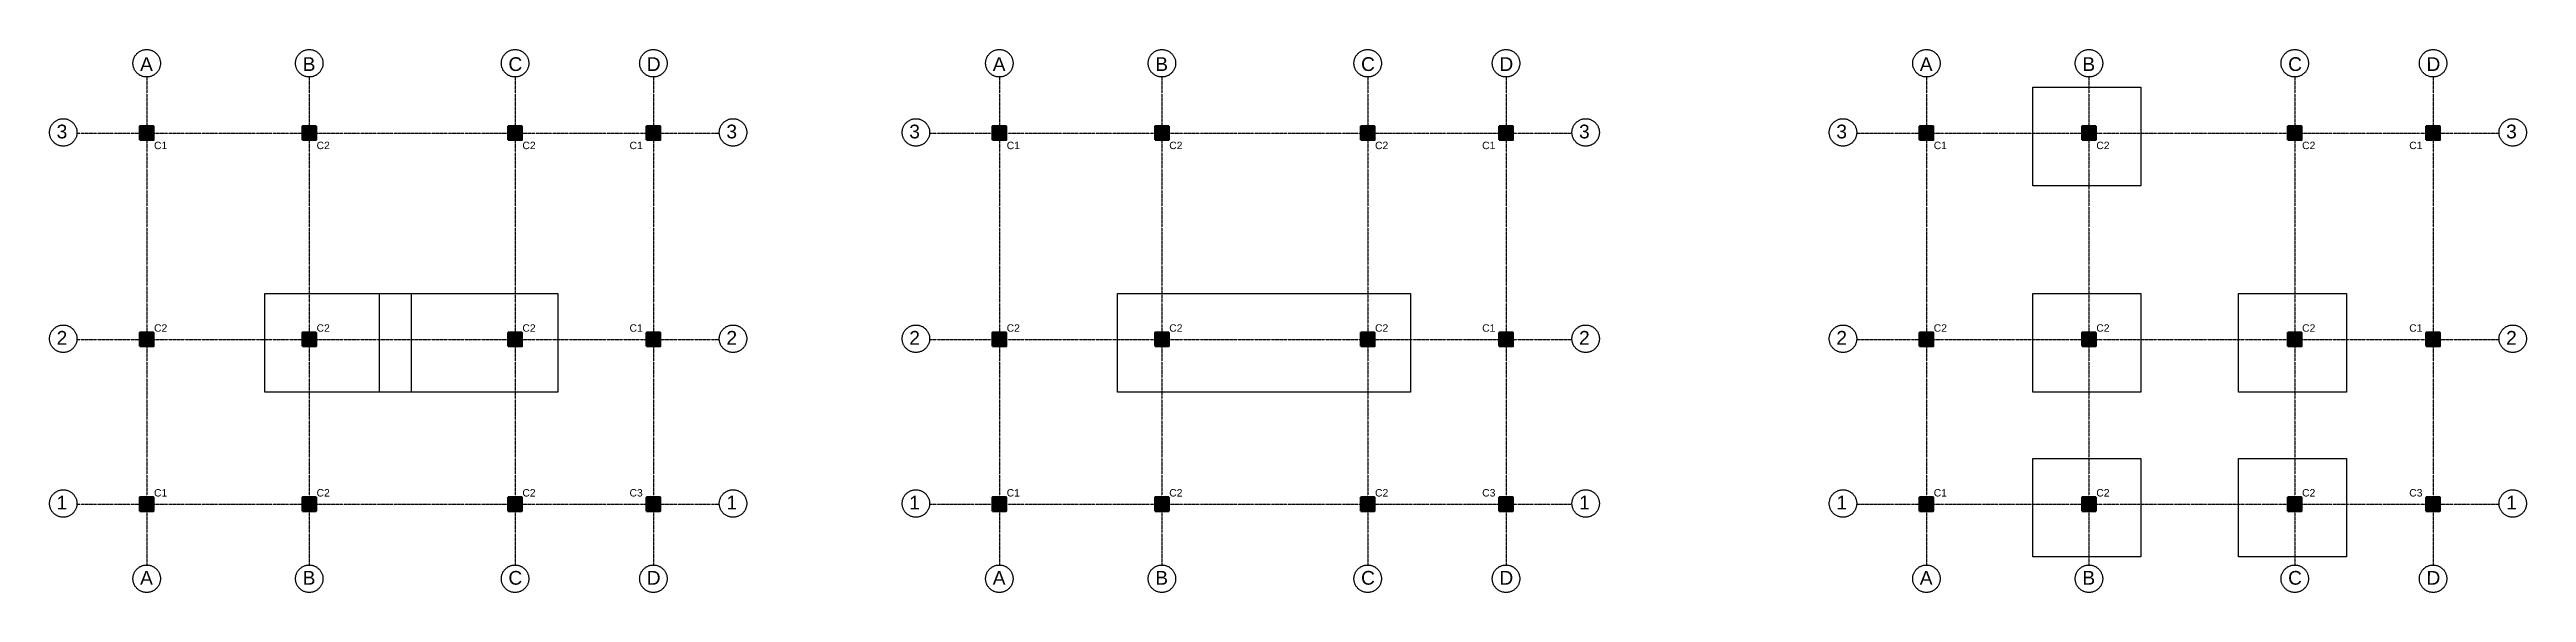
# Model space of a CAD drawing. Header units: inches. Extents: x 115570 to 265311, y 61168 to 314550.
# Drawn here: x 196708 to 198875, y 85939 to 86414 of the extents above; entities that cross this region are included whole.
import ezdxf

# ---------------------------------------------------------------- set-up
doc = ezdxf.new("R2010")
doc.units = ezdxf.units.IN
doc.header["$MEASUREMENT"] = 0
doc.linetypes.add('ACAD_ISO08W100', pattern=[36, 24, -3, 6, -3])
doc.layers.get('0').update_dxf_attribs({"lineweight": 25})
doc.layers.add('0 Footing (F1)', color=7, linetype='Continuous')
doc.layers.add('0 wall', color=7, linetype='Continuous', lineweight=40)
doc.layers.add('0_center line', color=4, linetype='ACAD_ISO08W100', transparency=0.5)
doc.styles.get("Standard").update_dxf_attribs({"font": 'arial.ttf'})

msp = doc.modelspace()

# ---------------------------------------------------------------- texts
at = {"layer": '0 Footing (F1)', "color": 0, "ltscale": 10, "transparency": 33554613}
for s, p in [('C1', (196799.65, 86327.16)), ('C2', (196941.83, 86327.16)), ('C2', (197121.83, 86327.16)), ('C1', (197215.54, 86327.16)), ('C1', (197545.43, 86327.16)), ('C2', (197687.62, 86327.16)), ('C2', (197867.62, 86327.16)), ('C1', (197961.33, 86327.16)), ('C1', (198356.32, 86327.16)), ('C2', (198498.51, 86327.16)), ('C2', (198678.51, 86327.16)), ('C1', (198772.22, 86327.16)), ('C2', (196799.65, 86167.5)), ('C2', (196941.83, 86167.5)), ('C2', (197121.83, 86167.5)), ('C1', (197215.54, 86167.5)), ('C2', (197545.43, 86167.5)), ('C2', (197687.62, 86167.5)), ('C2', (197867.62, 86167.5)), ('C1', (197961.33, 86167.5)), ('C2', (198356.32, 86167.5)), ('C2', (198498.51, 86167.5)), ('C2', (198678.51, 86167.5)), ('C1', (198772.22, 86167.5)), ('C1', (196799.65, 86023.39)), ('C2', (196941.83, 86023.39)), ('C2', (197121.83, 86023.39)), ('C3', (197215.54, 86023.39)), ('C1', (197545.43, 86023.39)), ('C2', (197687.62, 86023.39)), ('C2', (197867.62, 86023.39)), ('C3', (197961.33, 86023.39)), ('C1', (198356.32, 86023.39)), ('C2', (198498.51, 86023.39)), ('C2', (198678.51, 86023.39)), ('C3', (198772.22, 86023.39))]:
    msp.add_text(s, height=6.48, rotation=359.92866, dxfattribs=at).set_placement(p)
at = {"layer": '0_center line', "ltscale": 100, "transparency": 33554687}
for s, rotation, p in [('A', 0.07134, (196787.45, 86395.49)), ('B', 0.07134, (196929.64, 86395.49)), ('C', 0.07134, (197109.64, 86395.49)), ('D', 0.07134, (197230.64, 86395.49)), ('A', 0.07134, (197533.24, 86395.49)), ('B', 0.07134, (197675.42, 86395.49)), ('C', 0.07134, (197855.42, 86395.49)), ('D', 0.07134, (197976.42, 86395.49)), ('A', 0.07134, (198344.12, 86395.49)), ('B', 0.07134, (198486.31, 86395.49)), ('C', 0.07134, (198666.31, 86395.49)), ('D', 0.07134, (198787.31, 86395.49)), ('3', 359.92866, (196714.45, 86336.57)), ('3', 359.92866, (197300.29, 86336.57)), ('3', 359.92866, (197460.24, 86336.57)), ('3', 359.92866, (198046.07, 86336.57)), ('3', 359.92866, (198271.13, 86336.57)), ('3', 359.92866, (198856.96, 86336.57)), ('2', 359.92866, (196714.45, 86156.15)), ('2', 359.92866, (197300.29, 86156.15)), ('2', 359.92866, (197460.24, 86156.15)), ('2', 359.92866, (198046.07, 86156.15)), ('2', 359.92866, (198271.13, 86156.15)), ('2', 359.92866, (198856.96, 86156.15)), ('1', 359.92866, (196714.45, 86012.04)), ('1', 359.92866, (197300.29, 86012.04)), ('1', 359.92866, (197460.24, 86012.04)), ('1', 359.92866, (198046.07, 86012.04)), ('1', 359.92866, (198271.13, 86012.04)), ('1', 359.92866, (198856.96, 86012.04)), ('A', 359.92866, (196787.44, 85946.28)), ('B', 359.92866, (196929.62, 85946.28)), ('C', 359.92866, (197109.62, 85946.28)), ('D', 359.92866, (197230.62, 85946.28)), ('A', 359.92866, (197533.22, 85946.28)), ('B', 359.92866, (197675.41, 85946.28)), ('C', 359.92866, (197855.41, 85946.28)), ('D', 359.92866, (197976.41, 85946.28)), ('A', 359.92866, (198344.11, 85946.28)), ('B', 359.92866, (198486.29, 85946.28)), ('C', 359.92866, (198666.29, 85946.28)), ('D', 359.92866, (198787.29, 85946.28))]:
    msp.add_text(s, height=12, rotation=rotation, dxfattribs=at).set_placement(p)

# ---------------------------------------------------------------- hatches: boundary and pattern name
at = {"transparency": 33554587}
h = msp.add_hatch(color=256, dxfattribs=at)
h.dxf.hatch_style = 1
h.paths.add_polyline_path([(196799.23, 86347.21), (196799.23, 86335.21), (196787.23, 86335.21), (196787.23, 86347.21)])
h = msp.add_hatch(color=256, dxfattribs=at)
h.dxf.hatch_style = 1
h.paths.add_polyline_path([(196941.42, 86347.21), (196941.42, 86335.21), (196929.42, 86335.21), (196929.42, 86347.21)])
h = msp.add_hatch(color=256, dxfattribs=at)
h.dxf.hatch_style = 1
h.paths.add_polyline_path([(197121.42, 86347.21), (197121.42, 86335.21), (197109.42, 86335.21), (197109.42, 86347.21)])
h = msp.add_hatch(color=256, dxfattribs=at)
h.dxf.hatch_style = 1
h.paths.add_polyline_path([(197242.42, 86347.21), (197242.42, 86335.21), (197230.42, 86335.21), (197230.42, 86347.21)])
h = msp.add_hatch(color=256, dxfattribs=at)
h.dxf.hatch_style = 1
h.paths.add_polyline_path([(197545.02, 86347.21), (197545.02, 86335.21), (197533.02, 86335.21), (197533.02, 86347.21)])
h = msp.add_hatch(color=256, dxfattribs=at)
h.dxf.hatch_style = 1
h.paths.add_polyline_path([(197687.21, 86347.21), (197687.21, 86335.21), (197675.21, 86335.21), (197675.21, 86347.21)])
h = msp.add_hatch(color=256, dxfattribs=at)
h.dxf.hatch_style = 1
h.paths.add_polyline_path([(197867.21, 86347.21), (197867.21, 86335.21), (197855.21, 86335.21), (197855.21, 86347.21)])
h = msp.add_hatch(color=256, dxfattribs=at)
h.dxf.hatch_style = 1
h.paths.add_polyline_path([(197988.21, 86347.21), (197988.21, 86335.21), (197976.21, 86335.21), (197976.21, 86347.21)])
h = msp.add_hatch(color=256, dxfattribs=at)
h.dxf.hatch_style = 1
h.paths.add_polyline_path([(198355.91, 86347.21), (198355.91, 86335.21), (198343.91, 86335.21), (198343.91, 86347.21)])
h = msp.add_hatch(color=256, dxfattribs=at)
h.dxf.hatch_style = 1
h.paths.add_polyline_path([(198498.09, 86347.21), (198498.09, 86335.21), (198486.09, 86335.21), (198486.09, 86347.21)])
h = msp.add_hatch(color=256, dxfattribs=at)
h.dxf.hatch_style = 1
h.paths.add_polyline_path([(198678.09, 86347.21), (198678.09, 86335.21), (198666.09, 86335.21), (198666.09, 86347.21)])
h = msp.add_hatch(color=256, dxfattribs=at)
h.dxf.hatch_style = 1
h.paths.add_polyline_path([(198799.09, 86347.21), (198799.09, 86335.21), (198787.09, 86335.21), (198787.09, 86347.21)])
h = msp.add_hatch(color=256, dxfattribs=at)
h.dxf.hatch_style = 1
h.paths.add_polyline_path([(196799.23, 86166.78), (196799.23, 86154.78), (196787.23, 86154.78), (196787.23, 86166.78)])
h = msp.add_hatch(color=256, dxfattribs=at)
h.dxf.hatch_style = 1
h.paths.add_polyline_path([(196941.42, 86166.78), (196941.42, 86154.78), (196929.42, 86154.78), (196929.42, 86166.78)])
h = msp.add_hatch(color=256, dxfattribs=at)
h.dxf.hatch_style = 1
h.paths.add_polyline_path([(197121.42, 86166.78), (197121.42, 86154.78), (197109.42, 86154.78), (197109.42, 86166.78)])
h = msp.add_hatch(color=256, dxfattribs=at)
h.dxf.hatch_style = 1
h.paths.add_polyline_path([(197242.42, 86166.78), (197242.42, 86154.78), (197230.42, 86154.78), (197230.42, 86166.78)])
h = msp.add_hatch(color=256, dxfattribs=at)
h.dxf.hatch_style = 1
h.paths.add_polyline_path([(197545.02, 86166.78), (197545.02, 86154.78), (197533.02, 86154.78), (197533.02, 86166.78)])
h = msp.add_hatch(color=256, dxfattribs=at)
h.dxf.hatch_style = 1
h.paths.add_polyline_path([(197687.21, 86166.78), (197687.21, 86154.78), (197675.21, 86154.78), (197675.21, 86166.78)])
h = msp.add_hatch(color=256, dxfattribs=at)
h.dxf.hatch_style = 1
h.paths.add_polyline_path([(197867.21, 86166.78), (197867.21, 86154.78), (197855.21, 86154.78), (197855.21, 86166.78)])
h = msp.add_hatch(color=256, dxfattribs=at)
h.dxf.hatch_style = 1
h.paths.add_polyline_path([(197988.21, 86166.78), (197988.21, 86154.78), (197976.21, 86154.78), (197976.21, 86166.78)])
h = msp.add_hatch(color=256, dxfattribs=at)
h.dxf.hatch_style = 1
h.paths.add_polyline_path([(198355.91, 86166.78), (198355.91, 86154.78), (198343.91, 86154.78), (198343.91, 86166.78)])
h = msp.add_hatch(color=256, dxfattribs=at)
h.dxf.hatch_style = 1
h.paths.add_polyline_path([(198498.09, 86166.78), (198498.09, 86154.78), (198486.09, 86154.78), (198486.09, 86166.78)])
h = msp.add_hatch(color=256, dxfattribs=at)
h.dxf.hatch_style = 1
h.paths.add_polyline_path([(198678.09, 86166.78), (198678.09, 86154.78), (198666.09, 86154.78), (198666.09, 86166.78)])
h = msp.add_hatch(color=256, dxfattribs=at)
h.dxf.hatch_style = 1
h.paths.add_polyline_path([(198799.09, 86166.78), (198799.09, 86154.78), (198787.09, 86154.78), (198787.09, 86166.78)])
h = msp.add_hatch(color=256, dxfattribs=at)
h.dxf.hatch_style = 1
h.paths.add_polyline_path([(196799.23, 86022.68), (196799.23, 86010.68), (196787.23, 86010.68), (196787.23, 86022.68)])
h = msp.add_hatch(color=256, dxfattribs=at)
h.dxf.hatch_style = 1
h.paths.add_polyline_path([(196941.42, 86022.68), (196941.42, 86010.68), (196929.42, 86010.68), (196929.42, 86022.68)])
h = msp.add_hatch(color=256, dxfattribs=at)
h.dxf.hatch_style = 1
h.paths.add_polyline_path([(197121.42, 86022.68), (197121.42, 86010.68), (197109.42, 86010.68), (197109.42, 86022.68)])
h = msp.add_hatch(color=256, dxfattribs=at)
h.dxf.hatch_style = 1
h.paths.add_polyline_path([(197242.42, 86022.68), (197242.42, 86010.68), (197230.42, 86010.68), (197230.42, 86022.68)])
h = msp.add_hatch(color=256, dxfattribs=at)
h.dxf.hatch_style = 1
h.paths.add_polyline_path([(197545.02, 86022.68), (197545.02, 86010.68), (197533.02, 86010.68), (197533.02, 86022.68)])
h = msp.add_hatch(color=256, dxfattribs=at)
h.dxf.hatch_style = 1
h.paths.add_polyline_path([(197687.21, 86022.68), (197687.21, 86010.68), (197675.21, 86010.68), (197675.21, 86022.68)])
h = msp.add_hatch(color=256, dxfattribs=at)
h.dxf.hatch_style = 1
h.paths.add_polyline_path([(197867.21, 86022.68), (197867.21, 86010.68), (197855.21, 86010.68), (197855.21, 86022.68)])
h = msp.add_hatch(color=256, dxfattribs=at)
h.dxf.hatch_style = 1
h.paths.add_polyline_path([(197988.21, 86022.68), (197988.21, 86010.68), (197976.21, 86010.68), (197976.21, 86022.68)])
h = msp.add_hatch(color=256, dxfattribs=at)
h.dxf.hatch_style = 1
h.paths.add_polyline_path([(198355.91, 86022.68), (198355.91, 86010.68), (198343.91, 86010.68), (198343.91, 86022.68)])
h = msp.add_hatch(color=256, dxfattribs=at)
h.dxf.hatch_style = 1
h.paths.add_polyline_path([(198498.09, 86022.68), (198498.09, 86010.68), (198486.09, 86010.68), (198486.09, 86022.68)])
h = msp.add_hatch(color=256, dxfattribs=at)
h.dxf.hatch_style = 1
h.paths.add_polyline_path([(198678.09, 86022.68), (198678.09, 86010.68), (198666.09, 86010.68), (198666.09, 86022.68)])
h = msp.add_hatch(color=256, dxfattribs=at)
h.dxf.hatch_style = 1
h.paths.add_polyline_path([(198799.09, 86022.68), (198799.09, 86010.68), (198787.09, 86010.68), (198787.09, 86022.68)])

# ---------------------------------------------------------------- linework, layer by layer
at = {"color": 2}
for points in [[(198442.88, 86381.27), (198537.39, 86381.27), (198537.39, 86295.13), (198442.88, 86295.13)], [(196996.94, 86200.85), (197152.79, 86200.85), (197152.79, 86114.7), (196996.94, 86114.7)], [(198442.88, 86200.85), (198537.39, 86200.85), (198537.39, 86114.7), (198442.88, 86114.7)], [(198622.88, 86200.85), (198717.39, 86200.85), (198717.39, 86114.7), (198622.88, 86114.7)], [(198442.88, 86056.74), (198537.39, 86056.74), (198537.39, 85970.6), (198442.88, 85970.6)], [(198622.88, 86056.74), (198717.39, 86056.74), (198717.39, 85970.6), (198622.88, 85970.6)]]:
    msp.add_lwpolyline(points, close=True, dxfattribs=at)
at = {"color": 1}
for points in [[(196896.46, 86200.85), (197024.63, 86200.85), (197024.63, 86114.7), (196896.46, 86114.7)], [(197642.25, 86200.85), (197898.58, 86200.85), (197898.58, 86114.7), (197642.25, 86114.7)]]:
    msp.add_lwpolyline(points, close=True, dxfattribs=at)
at = {"layer": '0 wall'}
for points in [[(196787.23, 86335.21), (196787.23, 86347.21), (196799.23, 86347.21), (196799.23, 86335.21)], [(196929.42, 86335.21), (196929.42, 86347.21), (196941.42, 86347.21), (196941.42, 86335.21)], [(197109.42, 86335.21), (197109.42, 86347.21), (197121.42, 86347.21), (197121.42, 86335.21)], [(197230.42, 86335.21), (197230.42, 86347.21), (197242.42, 86347.21), (197242.42, 86335.21)], [(197533.02, 86335.21), (197533.02, 86347.21), (197545.02, 86347.21), (197545.02, 86335.21)], [(197675.21, 86335.21), (197675.21, 86347.21), (197687.21, 86347.21), (197687.21, 86335.21)], [(197855.21, 86335.21), (197855.21, 86347.21), (197867.21, 86347.21), (197867.21, 86335.21)], [(197976.21, 86335.21), (197976.21, 86347.21), (197988.21, 86347.21), (197988.21, 86335.21)], [(198343.91, 86335.21), (198343.91, 86347.21), (198355.91, 86347.21), (198355.91, 86335.21)], [(198486.09, 86335.21), (198486.09, 86347.21), (198498.09, 86347.21), (198498.09, 86335.21)], [(198666.09, 86335.21), (198666.09, 86347.21), (198678.09, 86347.21), (198678.09, 86335.21)], [(198787.09, 86335.21), (198787.09, 86347.21), (198799.09, 86347.21), (198799.09, 86335.21)], [(196787.23, 86154.78), (196787.23, 86166.78), (196799.23, 86166.78), (196799.23, 86154.78)], [(196929.42, 86154.78), (196929.42, 86166.78), (196941.42, 86166.78), (196941.42, 86154.78)], [(197109.42, 86154.78), (197109.42, 86166.78), (197121.42, 86166.78), (197121.42, 86154.78)], [(197230.42, 86154.78), (197230.42, 86166.78), (197242.42, 86166.78), (197242.42, 86154.78)], [(197533.02, 86154.78), (197533.02, 86166.78), (197545.02, 86166.78), (197545.02, 86154.78)], [(197675.21, 86154.78), (197675.21, 86166.78), (197687.21, 86166.78), (197687.21, 86154.78)], [(197855.21, 86154.78), (197855.21, 86166.78), (197867.21, 86166.78), (197867.21, 86154.78)], [(197976.21, 86154.78), (197976.21, 86166.78), (197988.21, 86166.78), (197988.21, 86154.78)], [(198343.91, 86154.78), (198343.91, 86166.78), (198355.91, 86166.78), (198355.91, 86154.78)], [(198486.09, 86154.78), (198486.09, 86166.78), (198498.09, 86166.78), (198498.09, 86154.78)], [(198666.09, 86154.78), (198666.09, 86166.78), (198678.09, 86166.78), (198678.09, 86154.78)], [(198787.09, 86154.78), (198787.09, 86166.78), (198799.09, 86166.78), (198799.09, 86154.78)], [(196787.23, 86010.68), (196787.23, 86022.68), (196799.23, 86022.68), (196799.23, 86010.68)], [(196929.42, 86010.68), (196929.42, 86022.68), (196941.42, 86022.68), (196941.42, 86010.68)], [(197109.42, 86010.68), (197109.42, 86022.68), (197121.42, 86022.68), (197121.42, 86010.68)], [(197230.42, 86010.68), (197230.42, 86022.68), (197242.42, 86022.68), (197242.42, 86010.68)], [(197533.02, 86010.68), (197533.02, 86022.68), (197545.02, 86022.68), (197545.02, 86010.68)], [(197675.21, 86010.68), (197675.21, 86022.68), (197687.21, 86022.68), (197687.21, 86010.68)], [(197855.21, 86010.68), (197855.21, 86022.68), (197867.21, 86022.68), (197867.21, 86010.68)], [(197976.21, 86010.68), (197976.21, 86022.68), (197988.21, 86022.68), (197988.21, 86010.68)], [(198343.91, 86010.68), (198343.91, 86022.68), (198355.91, 86022.68), (198355.91, 86010.68)], [(198486.09, 86010.68), (198486.09, 86022.68), (198498.09, 86022.68), (198498.09, 86010.68)], [(198666.09, 86010.68), (198666.09, 86022.68), (198678.09, 86022.68), (198678.09, 86010.68)], [(198787.09, 86010.68), (198787.09, 86022.68), (198799.09, 86022.68), (198799.09, 86010.68)]]:
    msp.add_lwpolyline(points, close=True, dxfattribs=at)
at = {"layer": '0_center line', "ltscale": 0.01, "transparency": 33554559}
for p, q in [((196793.23, 86390.23), (196793.23, 85963.48)), ((196935.42, 86390.23), (196935.42, 85963.48)), ((197115.42, 86390.23), (197115.42, 85963.48)), ((197236.42, 86390.23), (197236.42, 85963.48)), ((197539.02, 86390.23), (197539.02, 85963.48)), ((197681.21, 86390.23), (197681.21, 85963.48)), ((197861.21, 86390.23), (197861.21, 85963.48)), ((197982.21, 86390.23), (197982.21, 85963.48)), ((198349.91, 86390.23), (198349.91, 85963.48)), ((198492.09, 86390.23), (198492.09, 85963.48)), ((198672.09, 86390.23), (198672.09, 85963.48)), ((198793.09, 86390.23), (198793.09, 85963.48)), ((196732.24, 86341.21), (197294.1, 86341.21)), ((197478.02, 86341.21), (198039.88, 86341.21)), ((198288.91, 86341.21), (198850.77, 86341.21)), ((196732.24, 86160.78), (197294.1, 86160.78)), ((197478.02, 86160.78), (198039.88, 86160.78)), ((198288.91, 86160.78), (198850.77, 86160.78)), ((196732.24, 86016.68), (197294.1, 86016.68)), ((197478.02, 86016.68), (198039.88, 86016.68)), ((198288.91, 86016.68), (198850.77, 86016.68))]:
    msp.add_line(p, q, dxfattribs=at)
at = {"layer": '0_center line', "ltscale": 100, "transparency": 33554687}
for centre in [(196793.23, 86402.23), (196935.42, 86402.23), (197115.42, 86402.23), (197236.42, 86402.23), (197539.02, 86402.23), (197681.21, 86402.23), (197861.21, 86402.23), (197982.21, 86402.23), (198349.91, 86402.23), (198492.09, 86402.23), (198672.09, 86402.23), (198793.09, 86402.23), (196720.25, 86341.77), (197306.08, 86341.77), (197466.04, 86341.77), (198051.87, 86341.77), (198276.92, 86341.77), (198862.76, 86341.77), (196720.25, 86161.35), (197306.08, 86161.35), (197466.04, 86161.35), (198051.87, 86161.35), (198276.92, 86161.35), (198862.76, 86161.35), (196720.25, 86017.24), (197306.08, 86017.24), (197466.04, 86017.24), (198051.87, 86017.24), (198276.92, 86017.24), (198862.76, 86017.24), (196793.23, 85951.48), (196935.42, 85951.48), (197115.42, 85951.48), (197236.42, 85951.48), (197539.02, 85951.48), (197681.21, 85951.48), (197861.21, 85951.48), (197982.21, 85951.48), (198349.91, 85951.48), (198492.09, 85951.48), (198672.09, 85951.48), (198793.09, 85951.48)]:
    msp.add_circle(centre, 12, dxfattribs=at)

msp.set_redraw_order([(e.dxf.handle, doc.entitydb.next_handle()) for e in msp.query("TEXT MTEXT ATTDEF DIMENSION ARC_DIMENSION")])  # texts and dimensions are drawn at this point

doc.saveas('drawing.dxf')
